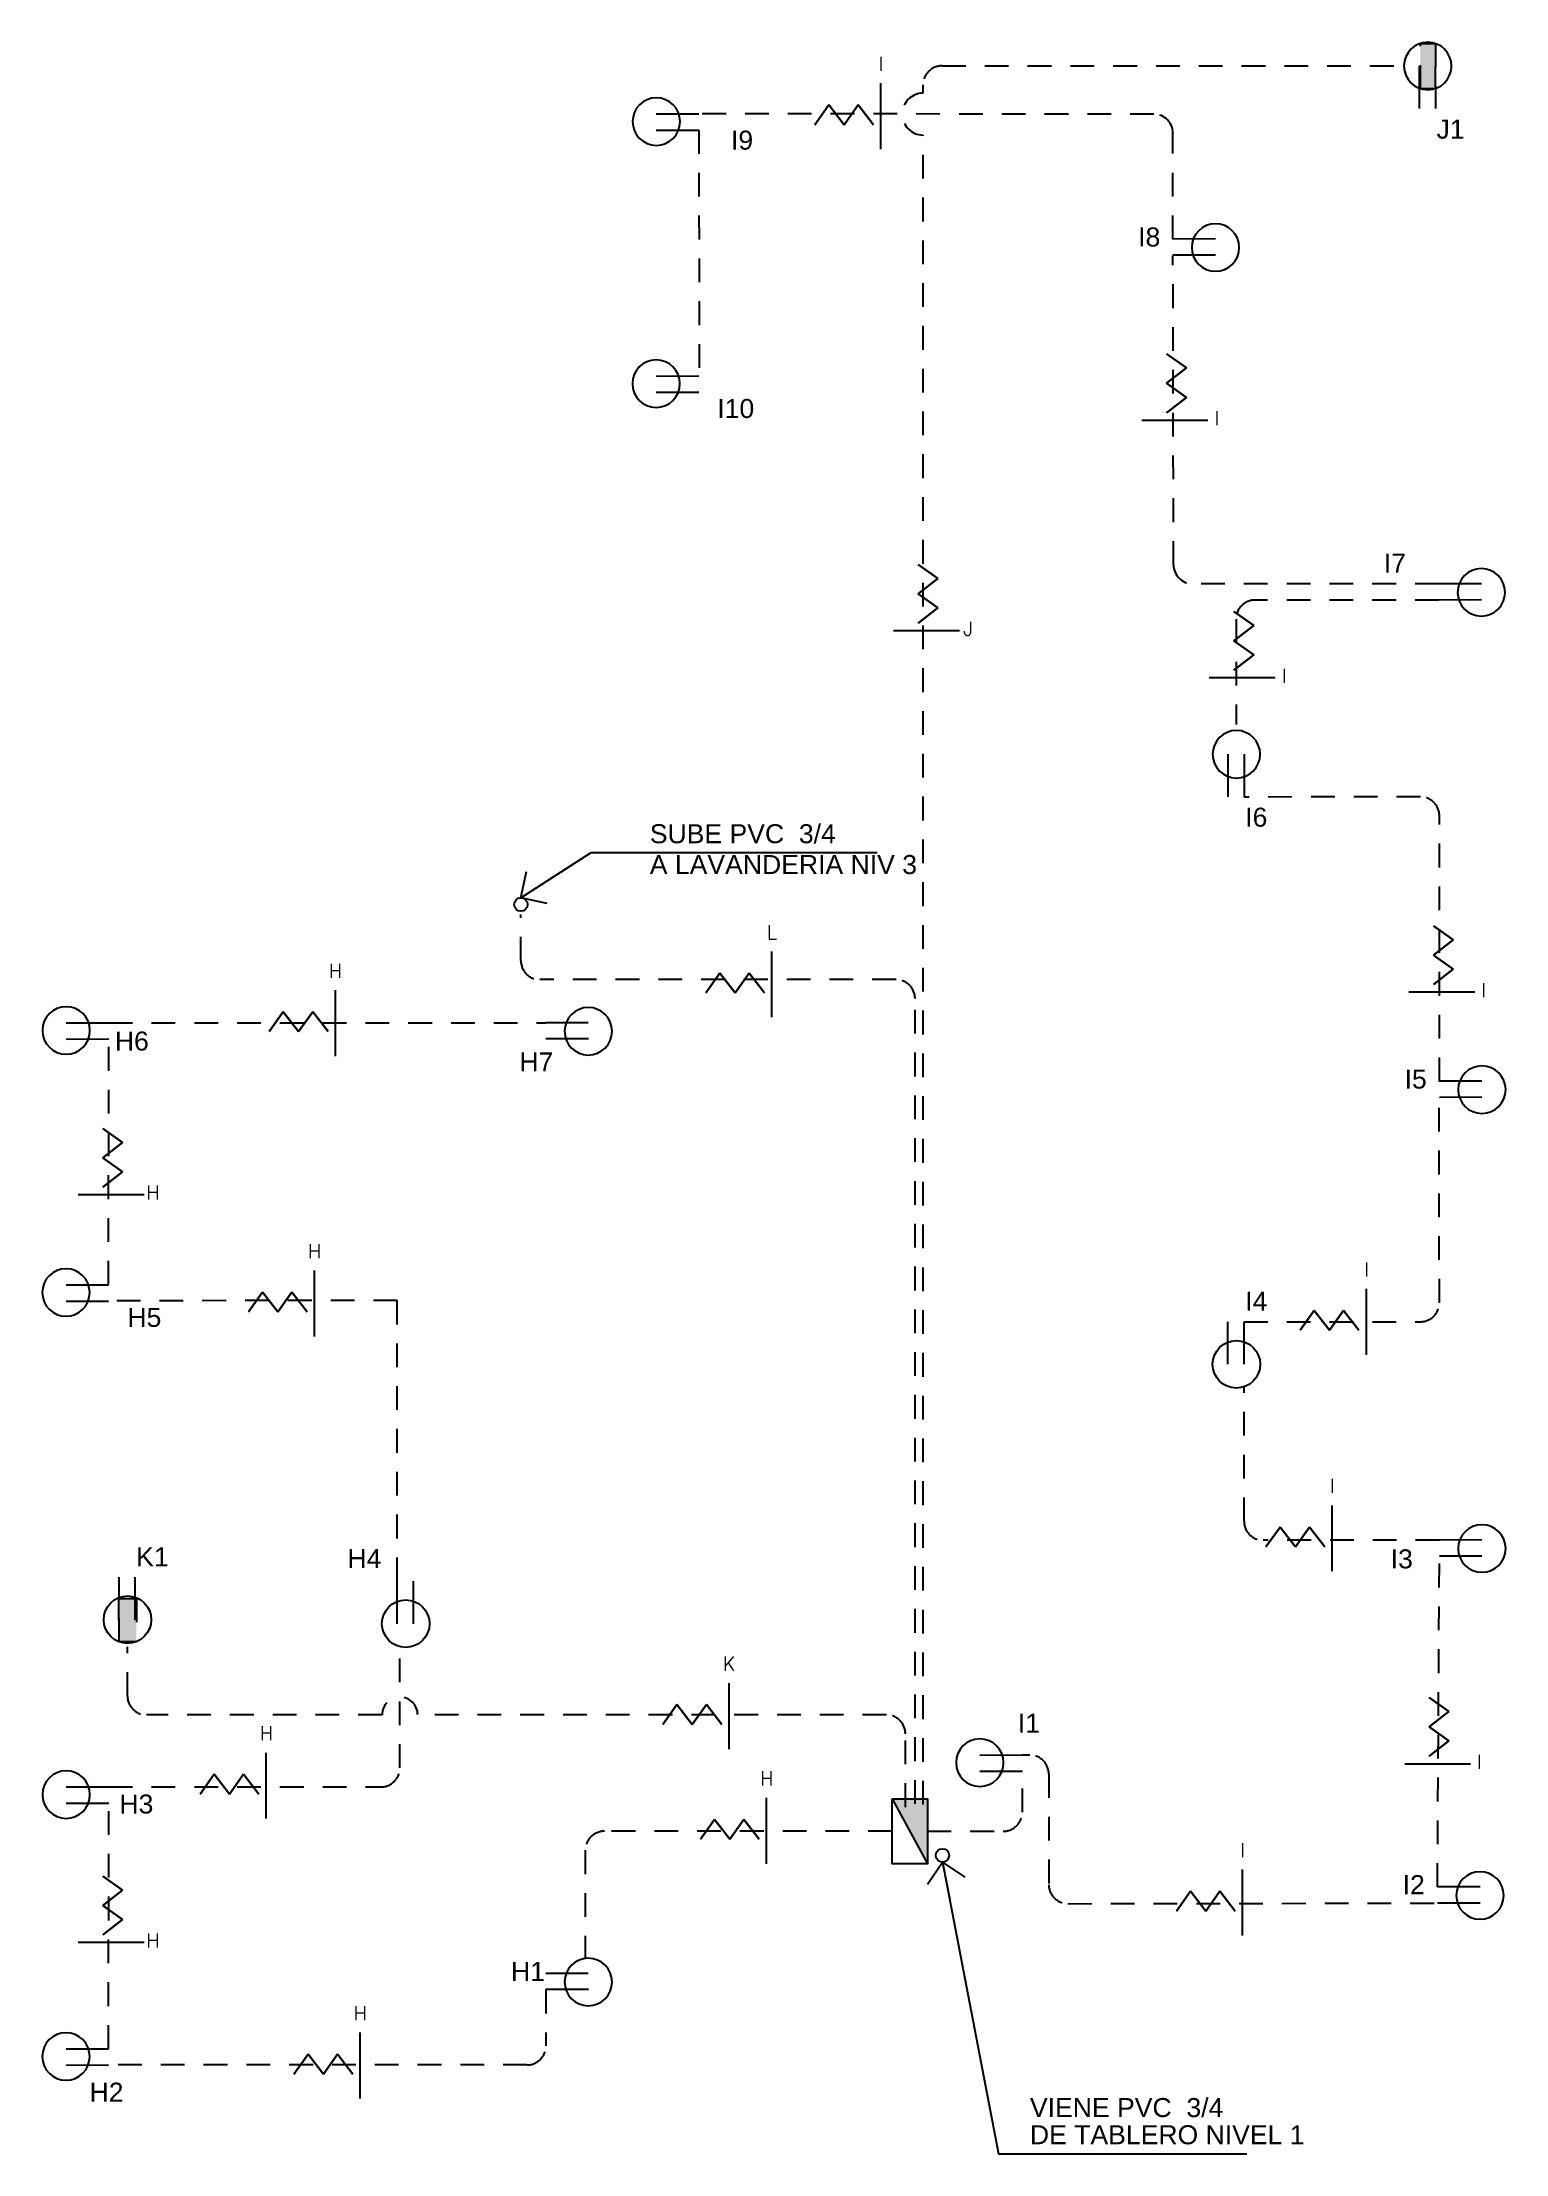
# Model space of a CAD drawing. Header units: inches. Extents: x -9 to 337, y -247 to 209.
# Drawn here: x 57.07 to 64.77, y -246.68 to -235.57 of the extents above; entities that cross this region are included whole.
import ezdxf

# ---------------------------------------------------------------- set-up
doc = ezdxf.new("R2010")
doc.units = ezdxf.units.IN
doc.header["$MEASUREMENT"] = 0
doc.linetypes.add('HIDDEN2', pattern=[0.1875, 0.125, -0.0625])
for name, color, linetype in [('ejes y cotas', 5, 'Continuous'), ('iluminacion', 2, 'Continuous'), ('PLANILLA', 7, 'Continuous')]:
    doc.layers.add(name, color=color, linetype=linetype)
doc.layers.add('lamina acana.', color=2, linetype='Continuous', lineweight=30)
doc.styles.add('MONOTXT4', font='monotxt4.shx')
doc.styles.add('NT_75 WALTER GUERRA', font='romans.shx', dxfattribs={"height": 0.152})
doc.styles.get("Standard").update_dxf_attribs({"font": 'arial.ttf'})
doc.dimstyles.new('E100', dxfattribs={"dimtxt": 0.15, "dimasz": 0.2, "dimexe": 0.15, "dimexo": 0.02, "dimgap": 0.09, "dimtad": 1, "dimzin": 0, "dimdsep": 46, "dimtxsty": 'MONOTXT4', "dimblk": 'DOTSMALL', "dimcen": 0.01, "dimdle": 0.15, "dimclrd": 1, "dimclre": 1, "dimclrt": 2, "dimadec": 0, "dimazin": 0, "dimtfac": 1, "dimtofl": 0, "dimtmove": 1, "dimatfit": 1, "dimldrblk": 'OPEN90', "dimfxl": 1, "dimtolj": 1, "dimtzin": 0, "dimarcsym": 0})

msp = doc.modelspace()

# ---------------------------------------------------------------- texts
at = {"color": 3, "char_height": 0.0739, "attachment_point": 5, "style": 'NT_75 WALTER GUERRA'}
for s, insert in [('I', (61.481, -235.687)), ('I', (63.247, -237.55)), ('J', (61.94, -238.658)), ('I', (63.601, -238.905)), ('L', (60.908, -240.252)), ('H', (58.613, -240.456)), ('I', (64.65, -240.557)), ('H', (57.653, -241.622)), ('H', (58.503, -241.93)), ('I', (64.034, -242.026)), ('I', (63.854, -243.164)), ('K', (60.683, -244.099)), ('H', (58.249, -244.465)), ('I', (64.628, -244.615)), ('H', (60.88, -244.702)), ('I', (63.383, -245.08)), ('H', (57.653, -245.554)), ('H', (58.743, -245.937))]:
    msp.add_mtext_dynamic_manual_height_columns(s, width=0.5279, gutter_width=1, heights=[0], dxfattribs=dict(at, insert=insert))
at = {"layer": 'ejes y cotas', "color": 2}
for s, p in [('I9', (60.693, -236.138)), ('J1', (64.403, -236.08)), ('I8', (62.834, -236.647)), ('I10', (60.621, -237.549)), ('I7', (64.126, -238.362)), ('I6', (63.397, -239.698)), ('SUBE PVC  3/4', (60.266, -239.785)), ('A LAVANDERIA NIV 3', (60.266, -239.947)), ('H6', (57.453, -240.875)), ('H7', (59.58, -240.985)), ('I5', (64.235, -241.075)), ('I4', (63.397, -242.243)), ('H5', (57.519, -242.328)), ('K1', (57.565, -243.587)), ('H4', (58.676, -243.596)), ('I3', (64.162, -243.598)), ('I1', (62.201, -244.462)), ('H3', (57.477, -244.887)), ('I2', (64.225, -245.311)), ('H1', (59.536, -245.767)), ('H2', (57.32, -246.402)), ('VIENE PVC  3/4', (62.265, -246.483)), ('DE TABLERO NIVEL 1', (62.265, -246.626))]:
    msp.add_text(s, height=0.1, dxfattribs=at).set_placement(p)

# ---------------------------------------------------------------- blocks, each defined once
blk = doc.blocks.new('ddd')
at = {"layer": 'ejes y cotas', "color": 3}
for p, q in [((119.743, 21.45), (119.967, 21.45)), ((119.743, 21.365), (119.967, 21.365))]:
    blk.add_line(p, q, dxfattribs=at)
blk.add_circle((119.743, 21.405), 0.125, dxfattribs=at)
blk = doc.blocks.new('_DotSmall')
at = {"color": 0, "linetype": 'ByBlock', "const_width": 0.5}
blk.add_lwpolyline([(-0.0625, 0, 1), (0.0625, 0, 1)], format="xyb", close=True, dxfattribs=at)
blk = doc.blocks.new('_Open90')
at = {"color": 0, "linetype": 'ByBlock', "lineweight": -2}
for p, q in [((0, 0), (-1, 0)), ((-0.5, 0.5), (0, 0)), ((0, 0), (-0.5, -0.5))]:
    blk.add_line(p, q, dxfattribs=at)
blk = doc.blocks.new('NEUTRO')
at = {"layer": 'lamina acana.', "ltscale": 3.5}
for p, q in [((2164.912, -53.68), (2165.036, -53.768)), ((2165.036, -53.768), (2164.912, -53.864)), ((2164.912, -53.864), (2165.036, -53.952)), ((2165.036, -53.952), (2164.912, -54.048))]:
    blk.add_line(p, q, dxfattribs=at)

# ---------------------------------------------------------------- hatches: boundary and pattern name
at = {"linetype": 'HIDDEN2'}
h = msp.add_hatch(color=5, dxfattribs=at)
h.dxf.hatch_style = 1
h.paths.add_polyline_path([(64.397, -235.818), (64.318, -235.818), (64.318, -235.58), (64.397, -235.58)])
h = msp.add_hatch(color=5, dxfattribs=at)
h.dxf.hatch_style = 1
h.paths.add_polyline_path([(57.475, -243.756), (57.566, -243.756), (57.566, -243.984), (57.475, -243.984)])

# ---------------------------------------------------------------- linework, layer by layer
at = {"color": 5, "linetype": 'HIDDEN2'}
for points in [[(64.397, -235.818), (64.318, -235.818), (64.318, -235.58), (64.397, -235.58)], [(57.475, -243.756), (57.566, -243.756), (57.566, -243.984), (57.475, -243.984)]]:
    msp.add_lwpolyline(points, close=True, dxfattribs=at)
for points in [[(61.703, -235.84), (61.703, -235.797, -0.414214), (61.803, -235.697), (64.232, -235.697)], [(63.017, -236.609), (63.017, -236.051, 0.414117), (62.917, -235.951), (60.524, -235.95)], [(64.415, -238.421), (63.12, -238.421, -0.413716), (63.02, -238.321), (63.017, -236.694)], [(64.415, -238.506), (63.449, -238.506, 0.414214), (63.349, -238.606), (63.349, -239.16)], [(64.418, -241.037), (64.418, -239.641, 0.414712), (64.318, -239.541), (63.391, -239.542)], [(61.661, -244.836), (61.661, -240.602, 0.414214), (61.561, -240.502), (59.688, -240.502, -0.414214), (59.588, -240.402), (59.588, -240.16)], [(63.391, -242.301), (64.318, -242.301, 0.414712), (64.418, -242.201), (64.416, -241.122)], [(64.418, -243.45), (63.491, -243.45, -0.414214), (63.391, -243.35), (63.391, -242.643)], [(57.421, -244.747), (58.852, -244.747, 0.414214), (58.952, -244.647), (58.952, -244.01)], [(58.858, -244.368), (57.619, -244.368, -0.414214), (57.519, -244.268), (57.519, -244.01)], [(61.61, -244.853), (61.61, -244.468, 0.414214), (61.51, -244.368), (59.046, -244.368)], [(62.224, -244.579), (62.264, -244.579, -0.414214), (62.364, -244.679), (62.364, -245.261, 0.414712), (62.465, -245.361), (64.408, -245.358)], [(61.726, -244.98), (62.125, -244.98, 0.414712), (62.225, -244.88), (62.225, -244.664)], [(61.54, -244.98), (60.027, -244.98, 0.414214), (59.927, -245.08), (59.927, -245.649)], [(59.719, -245.813), (59.72, -246.109, -0.414712), (59.62, -246.209), (57.42, -246.209)]]:
    msp.add_lwpolyline(points, format="xyb", dxfattribs=at)
for points in [[(60.524, -236.035), (60.526, -237.328)], [(61.703, -244.84), (61.703, -236.061)], [(57.42, -242.106), (57.421, -240.814)], [(57.421, -240.729), (59.719, -240.729)], [(58.938, -243.665), (58.938, -242.189), (57.42, -242.191)], [(64.408, -245.273), (64.418, -243.535)], [(57.42, -246.124), (57.421, -244.831)]]:
    msp.add_lwpolyline(points, dxfattribs=at)
at = {"color": 4}
for centre in [(59.588, -240.107), (61.805, -245.107)]:
    msp.add_circle(centre, 0.0353, dxfattribs=at)
at = {"color": 5, "linetype": 'HIDDEN2'}
for centre, radius, start, end in [((61.703, -235.951), 0.11, 90, 270), ((58.952, -244.368), 0.0937, 0, 180)]:
    msp.add_arc(centre, radius, start, end, dxfattribs=at)
at = {"layer": 'iluminacion', "color": 3}
for p, q in [((61.481, -236.136), (61.481, -235.789)), ((62.854, -237.56), (63.201, -237.56)), ((61.547, -238.667), (61.894, -238.667)), ((63.208, -238.914), (63.555, -238.914)), ((60.908, -240.7), (60.908, -240.354)), ((58.613, -240.905), (58.613, -240.558)), ((64.257, -240.566), (64.604, -240.566)), ((57.26, -241.632), (57.607, -241.632)), ((58.503, -242.379), (58.503, -242.032)), ((64.034, -242.475), (64.034, -242.128)), ((63.854, -243.613), (63.854, -243.267)), ((60.683, -244.548), (60.683, -244.201)), ((58.249, -244.913), (58.249, -244.567)), ((64.236, -244.625), (64.582, -244.625)), ((60.88, -245.151), (60.88, -244.804)), ((63.383, -245.529), (63.383, -245.182)), ((57.26, -245.564), (57.607, -245.564)), ((58.743, -246.386), (58.743, -246.039))]:
    msp.add_line(p, q, dxfattribs=at)
at = {"layer": 'PLANILLA', "color": 1}
msp.add_line((61.54, -244.809), (61.726, -245.152), dxfattribs=at)
at = {"layer": 'PLANILLA', "color": 5}
msp.add_lwpolyline([(61.54, -244.809), (61.726, -244.809), (61.726, -245.152), (61.54, -245.152)], close=True, dxfattribs=at)
at = {"layer": 'PLANILLA', "color": 1}
msp.add_solid([(61.726, -245.152), (61.726, -244.809), (61.54, -244.809), (61.726, -244.809)], dxfattribs=at)

# ---------------------------------------------------------------- block references
at = {"xscale": 0.8398666566502728, "yscale": 0.8398666566502728, "zscale": 0.8398666566502728, "rotation": 90}
for p in [(16.05, -2054.244), (15.476, -2058.809), (13.181, -2059.013), (13.071, -2060.487), (18.602, -2060.583), (18.422, -2061.722), (15.251, -2062.656), (12.817, -2063.022), (15.448, -2063.259), (17.951, -2063.637), (13.311, -2064.494)]:
    msp.add_blockref('NEUTRO', p, dxfattribs=at)
at = {"xscale": 0.8398666566502728, "yscale": 0.8398666566502728, "zscale": 0.8398666566502728}
for p in [(-1755.254, -192.128), (-1756.561, -193.235), (-1754.9, -193.482), (-1753.851, -195.135), (-1760.848, -196.2), (-1753.873, -199.193), (-1760.848, -200.132)]:
    msp.add_blockref('NEUTRO', p, dxfattribs=at)
at = {"layer": 'ejes y cotas', "xscale": -1}
for p, rotation in [((85.558, -115.919), 90.0974345151221), ((-59.479, -214.789), 180.0974345151221), ((183.02, -257.854), 0.09743451512211898), ((-59.48, -216.167), 180.0974345151221), ((184.418, -259.667), 0.09743451512211898), ((84.552, -119.538), 90.0974345151221), ((-62.582, -219.568), 180.0974345151221), ((179.722, -261.975), 0.09743451512211898), ((184.421, -262.282), 0.09743451512211898), ((-62.583, -220.946), 180.0974345151221), ((184.421, -264.695), 0.09743451512211898), ((-57.778, -223.418), 180.0974345151221), ((-62.582, -223.586), 180.0974345151221), ((184.411, -266.519), 0.09743451512211898), ((179.722, -266.974), 0.09743451512211898), ((-62.583, -224.963), 180.0974345151221)]:
    msp.add_blockref('ddd', p, dxfattribs=dict(at, rotation=rotation))
at = {"layer": 'ejes y cotas', "rotation": 89.9025654848779}
for p in [(84.552, -362.304), (78.721, -363.647), (80.184, -363.668)]:
    msp.add_blockref('ddd', p, dxfattribs=at)

msp.set_redraw_order([(e.dxf.handle, doc.entitydb.next_handle()) for e in msp.query("TEXT MTEXT ATTDEF DIMENSION ARC_DIMENSION")])  # texts and dimensions are drawn at this point

# ---------------------------------------------------------------- leaders
for points in [[(59.588, -240.072), (59.958, -239.834), (61.462, -239.834)], [(61.806, -245.142), (62.1, -246.676), (63.406, -246.676)]]:
    msp.add_leader(points, dimstyle='E100', override={"dimgap": 0.09, "dimtad": 0})

doc.saveas('drawing.dxf')
